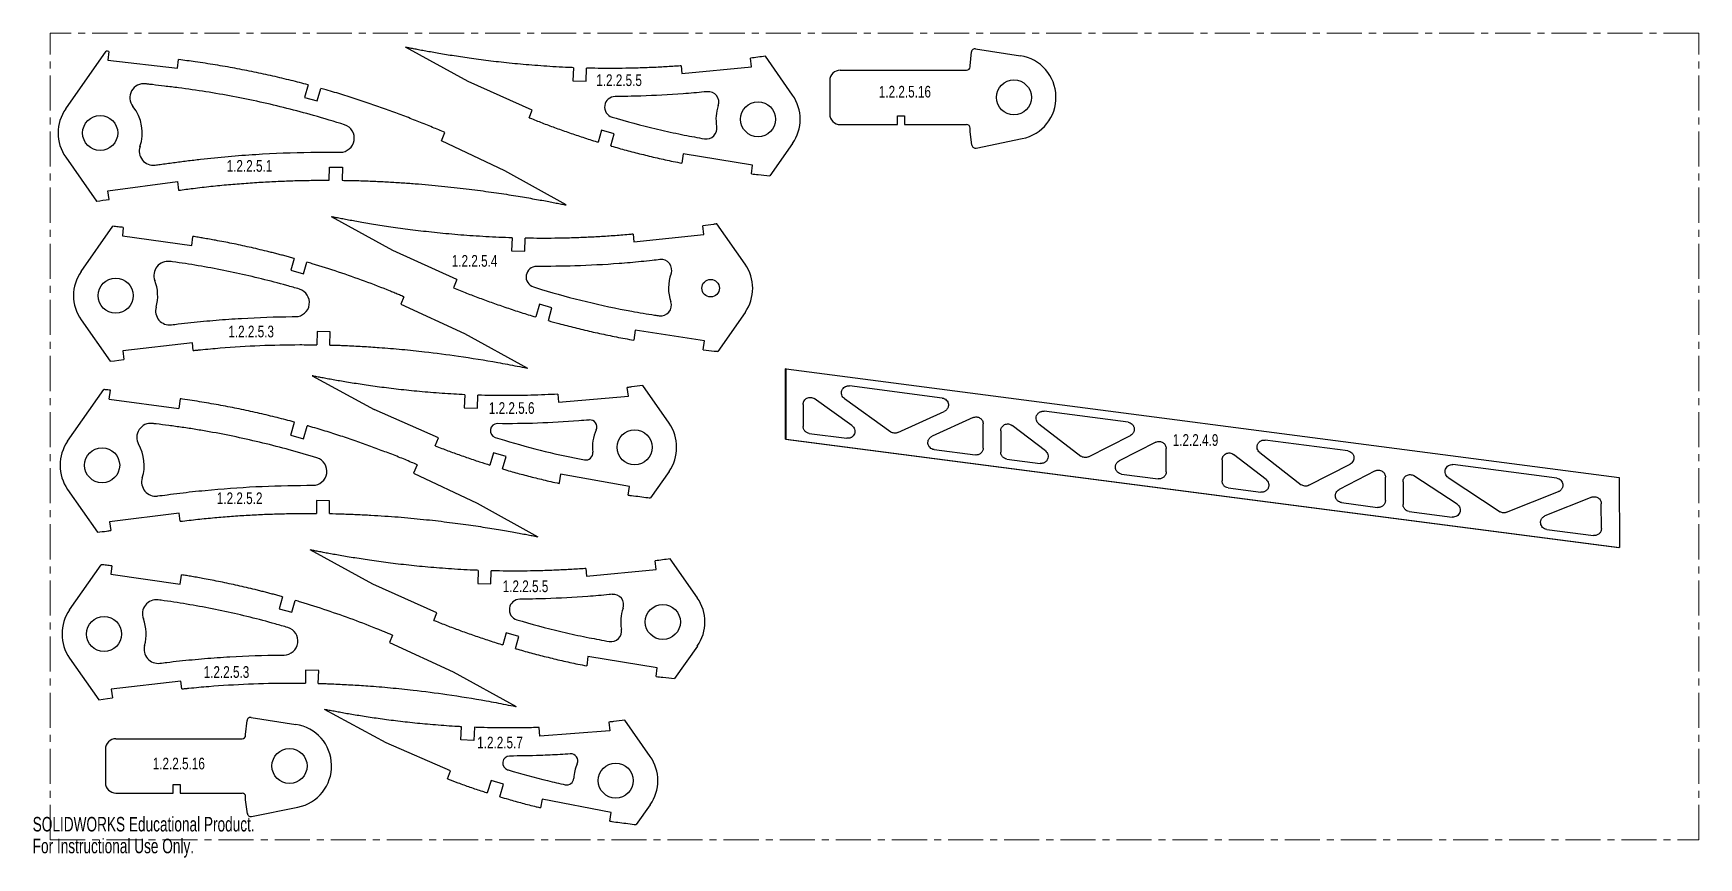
# Model space of a CAD drawing. Header units: inches. Extents: x 0 to 23.8, y 0 to 11.8.
import ezdxf

# ---------------------------------------------------------------- set-up
doc = ezdxf.new("R2010")
doc.units = ezdxf.units.IN
doc.header["$MEASUREMENT"] = 0
doc.linetypes.add('CENTERX2', pattern=[0.8, 0.5, -0.1, 0.1, -0.1])
doc.layers.add('PART_NAMES', color=1, linetype='Continuous')
doc.styles.add('SLDTEXTSTYLE0', font='TXT', dxfattribs={"width": 0.75})
doc.styles.add('SLDTEXTSTYLE1', font='TXT', dxfattribs={"width": 0.7})

msp = doc.modelspace()

# ---------------------------------------------------------------- texts
at = {"color": 7, "linetype": 'Continuous', "char_height": 0.2076, "attachment_point": 1, "style": 'SLDTEXTSTYLE1'}
for s, insert in [('SOLIDWORKS Educational Product.', (0, 0.579)), ('For Instructional Use Only.', (0, 0.268))]:
    msp.add_mtext(s, dxfattribs=dict(at, insert=insert))
at = {"layer": 'PART_NAMES', "char_height": 0.1667, "attachment_point": 1, "style": 'SLDTEXTSTYLE0'}
for s, insert in [('1.2.2.5.5', (8.034, 11.165)), ('1.2.2.5.16', (12.062, 11.001)), ('1.2.2.5.1', (2.765, 9.943)), ('1.2.2.5.4', (5.974, 8.589)), ('1.2.2.5.3', (2.789, 7.582)), ('1.2.2.5.6', (6.503, 6.491)), ('1.2.2.4.9', (16.252, 6.035)), ('1.2.2.5.2', (2.625, 5.205)), ('1.2.2.5.5', (6.7, 3.95)), ('1.2.2.5.3', (2.437, 2.728)), ('1.2.2.5.7', (6.337, 1.722)), ('1.2.2.5.16', (1.711, 1.423))]:
    msp.add_mtext(s, dxfattribs=dict(at, insert=insert))

# ---------------------------------------------------------------- linework, layer by layer
at = {"color": 7, "linetype": 'CENTERX2', "lineweight": 18}
for p, q in [((0.25, 0.25), (0.25, 11.75)), ((23.75, 11.75), (0.25, 11.75)), ((23.75, 0.25), (23.75, 11.75)), ((0.25, 0.25), (23.75, 0.25))]:
    msp.add_line(p, q, dxfattribs=at)
at = {"color": 7, "linetype": 'Continuous', "lineweight": 25}
for p, q in [((0.471, 10.674), (1.047, 11.496)), ((1.086, 11.492), (1.072, 11.367)), ((6.208, 11.063), (5.315, 11.551)), ((10.248, 11.274), (10.233, 11.396)), ((10.833, 10.869), (10.445, 11.424)), ((13.363, 11.287), (13.383, 11.484)), ((13.44, 11.528), (14.08, 11.429)), ((1.072, 11.367), (2.066, 11.251)), ((2.066, 11.251), (2.081, 11.375)), ((7.71, 11.26), (7.702, 11.074)), ((7.89, 11.067), (7.895, 11.254)), ((9.243, 11.286), (9.253, 11.179)), ((9.253, 11.179), (10.248, 11.274)), ((11.513, 11.224), (13.313, 11.224)), ((13.363, 11.274), (13.363, 11.287)), ((3.925, 11.015), (3.876, 10.834)), ((4.057, 10.786), (4.108, 10.965)), ((7.121, 10.655), (6.208, 11.063)), ((7.702, 11.074), (7.89, 11.067)), ((11.363, 11.074), (11.363, 10.599)), ((3.876, 10.834), (4.057, 10.786)), ((7.078, 10.547), (7.121, 10.655)), ((11.513, 10.449), (12.33, 10.449)), ((12.33, 10.574), (12.43, 10.574)), ((12.33, 10.449), (12.33, 10.574)), ((12.43, 10.574), (12.43, 10.449)), ((12.43, 10.449), (13.313, 10.449)), ((5.827, 10.219), (5.877, 10.334)), ((6.731, 9.791), (5.827, 10.219)), ((8.11, 10.37), (8.059, 10.199)), ((8.29, 10.317), (8.11, 10.37)), ((8.24, 10.145), (8.29, 10.317)), ((13.363, 10.351), (13.363, 10.399)), ((13.389, 10.156), (13.363, 10.351)), ((13.449, 10.114), (14.108, 10.248)), ((0.471, 9.985), (0.911, 9.357)), ((9.275, 10.033), (9.256, 9.899)), ((10.261, 9.869), (9.275, 10.033)), ((10.833, 10.181), (10.507, 9.716)), ((4.228, 9.656), (4.229, 9.843)), ((4.229, 9.843), (4.416, 9.841)), ((4.416, 9.841), (4.414, 9.654)), ((7.604, 9.303), (6.731, 9.791)), ((10.245, 9.747), (10.261, 9.869)), ((1.073, 9.505), (2.064, 9.636)), ((1.09, 9.381), (1.073, 9.505)), ((2.064, 9.636), (2.081, 9.512)), ((5.135, 8.654), (4.259, 9.135)), ((10.155, 8.46), (9.754, 9.034)), ((0.691, 8.354), (1.142, 8.999)), ((1.292, 8.982), (1.278, 8.863)), ((1.278, 8.863), (2.268, 8.724)), ((2.268, 8.724), (2.284, 8.847)), ((2.284, 8.847), (2.285, 8.854)), ((6.834, 8.834), (6.827, 8.65)), ((7.015, 8.644), (7.019, 8.829)), ((8.561, 8.886), (8.572, 8.779)), ((8.572, 8.779), (9.567, 8.883)), ((9.567, 8.883), (9.551, 9.007)), ((6.045, 8.241), (5.135, 8.654)), ((6.827, 8.65), (7.015, 8.644)), ((3.726, 8.541), (3.678, 8.371)), ((3.678, 8.371), (3.859, 8.321)), ((3.859, 8.321), (3.908, 8.489)), ((6.045, 8.241), (5.997, 8.122)), ((5.293, 7.993), (5.25, 7.89)), ((5.25, 7.89), (6.158, 7.472)), ((7.223, 7.887), (7.171, 7.709)), ((7.403, 7.836), (7.223, 7.887)), ((7.352, 7.656), (7.403, 7.836)), ((0.691, 7.666), (1.105, 7.075)), ((7.171, 7.709), (7.17, 7.706)), ((7.352, 7.656), (7.351, 7.654)), ((10.155, 7.771), (9.765, 7.215)), ((4.054, 7.497), (4.051, 7.31)), ((4.241, 7.492), (4.054, 7.497)), ((4.236, 7.306), (4.241, 7.492)), ((6.158, 7.472), (7.056, 6.976)), ((8.588, 7.519), (8.569, 7.376)), ((9.576, 7.367), (8.588, 7.519)), ((9.56, 7.239), (9.576, 7.367)), ((2.278, 7.336), (1.284, 7.222)), ((1.284, 7.222), (1.3, 7.101)), ((2.29, 7.228), (2.278, 7.336)), ((10.74, 6.966), (10.733, 6.966)), ((10.733, 5.966), (10.733, 6.966)), ((10.74, 6.966), (22.618, 5.419)), ((10.74, 5.966), (10.74, 6.966)), ((0.498, 5.936), (1.013, 6.671)), ((1.092, 6.532), (1.107, 6.661)), ((3.984, 6.866), (4.869, 6.386)), ((8.492, 6.578), (8.477, 6.701)), ((9.072, 6.192), (8.696, 6.73)), ((12.967, 6.55), (11.642, 6.722)), ((1.092, 6.532), (2.083, 6.403)), ((2.101, 6.54), (2.083, 6.403)), ((6.16, 6.598), (6.152, 6.413)), ((6.152, 6.413), (6.339, 6.404)), ((6.339, 6.404), (6.345, 6.591)), ((7.486, 6.605), (7.496, 6.491)), ((7.496, 6.491), (8.492, 6.578)), ((10.983, 6.46), (10.983, 6.146)), ((11.679, 6.157), (11.141, 6.542)), ((11.571, 6.542), (12.234, 6.068)), ((3.681, 6.02), (3.732, 6.206)), ((5.784, 5.984), (4.869, 6.386)), ((12.333, 6.059), (12.996, 6.36)), ((13.409, 6.272), (12.821, 6.006)), ((13.55, 5.838), (13.55, 6.181)), ((14.344, 6.182), (14.943, 5.723)), ((15.616, 6.205), (14.417, 6.361)), ((3.681, 6.02), (3.862, 5.971)), ((3.862, 5.971), (3.913, 6.15)), ((3.915, 6.155), (3.913, 6.15)), ((5.739, 5.869), (5.784, 5.984)), ((10.74, 5.966), (10.733, 5.966)), ((10.733, 5.966), (22.612, 4.418)), ((10.74, 5.966), (22.619, 4.419)), ((11.07, 6.047), (11.608, 5.977)), ((13.8, 6.081), (13.8, 5.779)), ((14.436, 5.797), (13.961, 6.161)), ((15.049, 5.713), (15.648, 6.016)), ((18.748, 5.797), (17.568, 5.95)), ((6.571, 5.77), (6.519, 5.594)), ((6.751, 5.717), (6.571, 5.77)), ((6.699, 5.54), (6.751, 5.717)), ((12.849, 5.815), (13.437, 5.739)), ((16.013, 5.921), (15.489, 5.656)), ((16.159, 5.498), (16.159, 5.831)), ((17.583, 5.387), (17.117, 5.747)), ((17.494, 5.772), (18.084, 5.315)), ((5.483, 5.599), (5.431, 5.477)), ((5.431, 5.477), (6.337, 5.053)), ((7.523, 5.467), (7.506, 5.343)), ((8.507, 5.29), (7.523, 5.467)), ((9.072, 5.504), (8.808, 5.127)), ((13.887, 5.68), (14.362, 5.618)), ((15.522, 5.467), (16.046, 5.399)), ((16.956, 5.668), (16.956, 5.368)), ((18.191, 5.306), (18.781, 5.608)), ((19.139, 5.511), (18.625, 5.247)), ((21.727, 5.408), (20.247, 5.601)), ((0.498, 5.248), (0.926, 4.637)), ((7.506, 5.343), (7.504, 5.334)), ((8.49, 5.166), (8.507, 5.29)), ((17.043, 5.269), (17.509, 5.209)), ((19.285, 5.091), (19.285, 5.422)), ((19.535, 5.358), (19.535, 5.033)), ((20.305, 5.036), (19.69, 5.442)), ((20.179, 5.419), (20.92, 4.93)), ((22.618, 5.419), (22.619, 4.419)), ((4.046, 5.091), (4.044, 4.905)), ((4.233, 5.087), (4.046, 5.091)), ((4.23, 4.903), (4.233, 5.087)), ((6.337, 5.053), (7.202, 4.573)), ((18.657, 5.059), (19.172, 4.992)), ((21.012, 4.921), (21.752, 5.216)), ((22.225, 5.136), (21.559, 4.87)), ((22.363, 4.691), (22.362, 5.044)), ((2.088, 4.909), (1.096, 4.787)), ((1.096, 4.787), (1.112, 4.663)), ((2.102, 4.793), (2.088, 4.909)), ((19.622, 4.934), (20.237, 4.853)), ((1.112, 4.663), (1.112, 4.662)), ((21.584, 4.678), (22.25, 4.591)), ((4.85, 3.897), (3.956, 4.385)), ((22.619, 4.419), (22.612, 4.418)), ((0.527, 3.53), (0.978, 4.174)), ((1.128, 4.158), (1.114, 4.039)), ((1.114, 4.039), (2.104, 3.899)), ((6.352, 4.094), (6.344, 3.908)), ((6.532, 3.901), (6.536, 4.088)), ((7.885, 4.12), (7.895, 4.012)), ((7.895, 4.012), (8.89, 4.108)), ((8.89, 4.108), (8.875, 4.23)), ((9.475, 3.703), (9.086, 4.258)), ((2.104, 3.899), (2.12, 4.023)), ((2.12, 4.023), (2.121, 4.03)), ((5.763, 3.489), (4.85, 3.897)), ((6.344, 3.908), (6.532, 3.901)), ((3.562, 3.717), (3.515, 3.547)), ((3.695, 3.497), (3.744, 3.664)), ((3.515, 3.547), (3.695, 3.497)), ((5.72, 3.381), (5.763, 3.489)), ((5.129, 3.169), (5.086, 3.066)), ((6.751, 3.203), (6.701, 3.033)), ((6.931, 3.151), (6.751, 3.203)), ((6.881, 2.979), (6.931, 3.151)), ((5.086, 3.066), (5.994, 2.647)), ((7.916, 2.867), (7.898, 2.733)), ((8.902, 2.703), (7.916, 2.867)), ((9.475, 3.015), (9.149, 2.55)), ((0.527, 2.842), (0.941, 2.25)), ((3.89, 2.673), (3.887, 2.486)), ((4.077, 2.668), (3.89, 2.673)), ((4.072, 2.482), (4.077, 2.668)), ((5.994, 2.647), (6.892, 2.152)), ((8.886, 2.581), (8.902, 2.703)), ((2.114, 2.512), (1.12, 2.398)), ((1.12, 2.398), (1.136, 2.276)), ((2.126, 2.404), (2.114, 2.512)), ((3.036, 1.756), (3.056, 1.952)), ((3.113, 1.997), (3.752, 1.898)), ((5.039, 1.636), (4.159, 2.11)), ((8.214, 1.931), (8.229, 1.807)), ((8.804, 1.442), (8.441, 1.96)), ((1.186, 1.693), (2.986, 1.693)), ((3.036, 1.743), (3.036, 1.756)), ((6.102, 1.678), (6.112, 1.864)), ((6.289, 1.669), (6.102, 1.678)), ((6.296, 1.856), (6.289, 1.669)), ((7.232, 1.73), (7.222, 1.855)), ((8.229, 1.807), (7.232, 1.73)), ((1.036, 1.543), (1.036, 1.068)), ((5.957, 1.238), (5.039, 1.636)), ((5.912, 1.121), (5.957, 1.238)), ((2.002, 1.043), (2.102, 1.043)), ((2.002, 0.918), (2.002, 1.043)), ((2.102, 1.043), (2.102, 0.918)), ((6.534, 1.1), (6.481, 0.922)), ((6.714, 1.046), (6.534, 1.1)), ((6.66, 0.866), (6.714, 1.046)), ((1.186, 0.918), (2.002, 0.918)), ((2.102, 0.918), (2.986, 0.918)), ((3.036, 0.82), (3.036, 0.868)), ((3.062, 0.625), (3.036, 0.82)), ((3.121, 0.583), (3.78, 0.717)), ((7.265, 0.831), (7.241, 0.708)), ((8.247, 0.642), (7.265, 0.831)), ((8.804, 0.753), (8.605, 0.469)), ((8.229, 0.518), (8.247, 0.642))]:
    msp.add_line(p, q, dxfattribs=at)
at = {"color": 7, "linetype": 'Continuous', "lineweight": 25, "flags": 128}
for points in [[(1.105, 7.075), (1.167, 7.083), (1.23, 7.091), (1.3, 7.101)], [(0.941, 2.25), (1.003, 2.259), (1.066, 2.267), (1.136, 2.276)]]:
    msp.add_lwpolyline(points, dxfattribs=at)
at = {"color": 7, "linetype": 'Continuous', "lineweight": 25}
for centre, radius in [((13.988, 10.836), 0.25), ((10.341, 10.525), 0.25), ((0.962, 10.329), 0.25), ((1.182, 8.01), 0.25), ((9.664, 8.116), 0.125), ((8.58, 5.848), 0.25), ((0.99, 5.592), 0.25), ((8.983, 3.359), 0.25), ((1.018, 3.186), 0.25), ((3.661, 1.305), 0.25), ((8.312, 1.097), 0.25)]:
    msp.add_circle(centre, radius, dxfattribs=at)
for centre, radius, start, end in [((13.433, 11.479), 0.05, 81.223, 174.2191), ((13.988, 10.836), 0.6, 281.5137, 81.223), ((11.513, 11.074), 0.15, 90, 180), ((13.313, 11.274), 0.05, 270, 0), ((1.585, 10.832), 0.2, 83.2024, 218.8928), ((0.962, 10.329), 0.6, 341.0617, 38.8928), ((8.303, 10.699), 0.15, 90.2417, 253.3739), ((9.632, 10.768), 0.15, 341.074, 95.7276), ((10.341, 10.525), 0.6, 161.074, 190.0617), ((10.341, 10.525), 0.6, 325, 35), ((0.962, 10.329), 0.6, 145, 215), ((11.513, 10.599), 0.15, 180, 270), ((13.313, 10.399), 0.05, 0, 90), ((4.385, 10.255), 0.2, 269.3156, 72.2253), ((9.603, 10.394), 0.15, 260.2091, 10.0617), ((1.719, 10.07), 0.2, 161.0617, 277.4988), ((13.439, 10.163), 0.05, 187.6621, 281.5137), ((1.182, 8.01), 0.6, 145, 215), ((1.928, 8.299), 0.2, 82.4441, 201.1767), ((7.184, 8.277), 0.15, 89.6467, 252.6353), ((8.96, 8.375), 0.15, 339.7653, 96.6994), ((9.664, 8.116), 0.6, 159.7653, 199.0486), ((9.664, 8.116), 0.6, 325, 35), ((1.182, 8.01), 0.6, 344.1771, 21.1767), ((3.745, 7.911), 0.2, 270.3734, 73.5368), ((1.952, 7.792), 0.2, 164.1771, 277.3104), ((8.955, 7.871), 0.15, 261.5786, 19.0486), ((1.684, 5.989), 0.2, 82.8651, 209.7648), ((6.624, 6.085), 0.1, 89.4504, 252.3914), ((7.943, 6.138), 0.1, 335.5875, 95.1132), ((8.58, 5.848), 0.6, 325, 35), ((0.99, 5.592), 0.6, 145, 215), ((8.58, 5.848), 0.6, 155.5875, 186.6745), ((0.99, 5.592), 0.6, 342.5603, 29.7648), ((7.885, 5.767), 0.1, 259.277, 6.6745), ((3.994, 5.506), 0.2, 269.813, 72.8424), ((1.753, 5.352), 0.2, 162.5603, 277.5844), ((1.764, 3.475), 0.2, 82.4441, 201.1767), ((6.945, 3.533), 0.15, 90.2417, 253.3739), ((8.274, 3.602), 0.15, 341.074, 95.7276), ((8.983, 3.359), 0.6, 325, 35), ((1.018, 3.186), 0.6, 145, 215), ((1.018, 3.186), 0.6, 344.1771, 21.1767), ((8.983, 3.359), 0.6, 161.074, 190.0617), ((3.581, 3.087), 0.2, 270.3734, 73.5368), ((8.245, 3.228), 0.15, 260.2091, 10.0617), ((1.788, 2.968), 0.2, 164.1771, 277.3104), ((3.105, 1.947), 0.05, 81.223, 174.2191), ((1.186, 1.543), 0.15, 90, 180), ((2.986, 1.743), 0.05, 270, 0), ((3.661, 1.305), 0.6, 281.5137, 81.223), ((6.799, 1.347), 0.1, 90.0872, 253.1839), ((7.671, 1.378), 0.1, 336.3935, 93.9913), ((8.312, 1.097), 0.6, 325, 35), ((8.312, 1.097), 0.6, 156.3935, 176.8242), ((1.186, 1.068), 0.15, 180, 270), ((7.613, 1.136), 0.1, 257.8556, 356.8242), ((2.986, 0.868), 0.05, 0, 90), ((3.111, 0.632), 0.05, 187.6621, 281.5137)]:
    msp.add_arc(centre, radius, start, end, dxfattribs=at)
msp.add_open_spline([(1.086, 11.492), (1.073, 11.493), (1.06, 11.494), (1.047, 11.496)], degree=3, dxfattribs=at)
for points, knots in [([(7.71, 11.26), (7.687, 11.26), (7.604, 11.264), (7.462, 11.271), (7.288, 11.282), (7.118, 11.295), (6.954, 11.309), (6.796, 11.324), (6.644, 11.341), (6.499, 11.358), (6.359, 11.376), (6.227, 11.394), (6.101, 11.413), (5.983, 11.431), (5.872, 11.449), (5.768, 11.466), (5.672, 11.483), (5.584, 11.499), (5.504, 11.514), (5.431, 11.528), (5.369, 11.54), (5.331, 11.548), (5.315, 11.551)], [0.8463618, 0.8463618, 0.8463618, 0.8463618, 0.8504814, 0.8612077, 0.8716393, 0.8817634, 0.8915636, 0.9010274, 0.910139, 0.918884, 0.9272493, 0.9352211, 0.9427847, 0.9499282, 0.9566385, 0.9629042, 0.9687123, 0.9740545, 0.9789184, 0.9832972, 0.9871802, 0.990218, 0.990218, 0.990218, 0.990218]), ([(10.445, 11.424), (10.409, 11.419), (10.338, 11.41), (10.268, 11.4), (10.233, 11.396)], [0.68293558, 0.68293558, 0.68293558, 0.68293558, 0.68942286, 0.6956241, 0.6956241, 0.6956241, 0.6956241]), ([(3.925, 11.015), (3.845, 11.037), (3.678, 11.08), (3.422, 11.141), (3.155, 11.199), (2.881, 11.252), (2.602, 11.301), (2.335, 11.342), (2.16, 11.365), (2.081, 11.375)], [0.20878077, 0.20878077, 0.20878077, 0.20878077, 0.22101159, 0.23416183, 0.24758745, 0.26127682, 0.27522271, 0.28941414, 0.30114104, 0.30114104, 0.30114104, 0.30114104]), ([(9.243, 11.286), (9.239, 11.286), (9.164, 11.28), (9.021, 11.271), (8.813, 11.261), (8.608, 11.254), (8.407, 11.25), (8.209, 11.249), (8.039, 11.25), (7.935, 11.253), (7.895, 11.254)], [0.75498288, 0.75498288, 0.75498288, 0.75498288, 0.75572556, 0.76831995, 0.78072434, 0.79292653, 0.80491604, 0.81667908, 0.82820352, 0.83534457, 0.83534457, 0.83534457, 0.83534457]), ([(4.447, 10.445), (4.3, 10.492), (3.901, 10.612), (3.37, 10.746), (2.856, 10.851), (2.467, 10.919), (2.146, 10.964), (1.888, 10.996), (1.748, 11.013), (1.658, 11.024), (1.625, 11.028), (1.609, 11.03)], [0.1757976, 0.1757976, 0.1757976, 0.1757976, 0.1991774, 0.2390129, 0.2589306, 0.2788483, 0.2987661, 0.3087249, 0.3172228, 0.3197125, 0.3222022, 0.3222022, 0.3222022, 0.3222022]), ([(5.877, 10.334), (5.818, 10.359), (5.695, 10.412), (5.504, 10.49), (5.303, 10.568), (5.094, 10.647), (4.877, 10.724), (4.653, 10.799), (4.421, 10.873), (4.239, 10.928), (4.133, 10.958), (4.108, 10.965)], [0.10708622, 0.10708622, 0.10708622, 0.10708622, 0.11656157, 0.12681428, 0.1374283, 0.14839362, 0.15969976, 0.17133813, 0.1832977, 0.1955696, 0.19944107, 0.19944107, 0.19944107, 0.19944107]), ([(9.617, 10.918), (9.603, 10.916), (9.488, 10.905), (9.172, 10.878), (8.748, 10.855), (8.425, 10.85), (8.303, 10.849)], [0.73500663, 0.73500663, 0.73500663, 0.73500663, 0.73748376, 0.75498484, 0.78998701, 0.81114215, 0.81114215, 0.81114215, 0.81114215]), ([(7.078, 10.547), (7.089, 10.542), (7.157, 10.515), (7.286, 10.464), (7.465, 10.397), (7.652, 10.331), (7.845, 10.266), (7.981, 10.222), (8.054, 10.2), (8.059, 10.199)], [0.12475852, 0.12475852, 0.12475852, 0.12475852, 0.12681428, 0.1374283, 0.14839362, 0.15969976, 0.17133813, 0.1832977, 0.18429409, 0.18429409, 0.18429409, 0.18429409]), ([(8.26, 10.556), (8.285, 10.548), (8.519, 10.479), (8.861, 10.39), (9.278, 10.301), (9.481, 10.263), (9.577, 10.246)], [0.1894762, 0.1894762, 0.1894762, 0.1894762, 0.19400546, 0.23280655, 0.2522071, 0.26957322, 0.26957322, 0.26957322, 0.26957322]), ([(1.745, 9.871), (1.769, 9.875), (1.856, 9.886), (2.005, 9.906), (2.197, 9.932), (2.46, 9.963), (2.786, 9.996), (3.31, 10.036), (3.842, 10.056), (4.244, 10.056), (4.383, 10.055)], [0.6916158, 0.6916158, 0.6916158, 0.6916158, 0.6952761, 0.7051059, 0.7149357, 0.7247655, 0.7444251, 0.7640847, 0.8034039, 0.8242477, 0.8242477, 0.8242477, 0.8242477]), ([(8.24, 10.145), (8.243, 10.144), (8.316, 10.123), (8.462, 10.082), (8.68, 10.026), (8.903, 9.972), (9.096, 9.93), (9.215, 9.907), (9.256, 9.899)], [0.1950579, 0.1950579, 0.1950579, 0.1950579, 0.1955696, 0.20814356, 0.22101159, 0.23416183, 0.24758745, 0.25485658, 0.25485658, 0.25485658, 0.25485658]), ([(10.245, 9.747), (10.277, 9.743), (10.365, 9.733), (10.452, 9.722), (10.507, 9.716)], [0.31202274, 0.31202274, 0.31202274, 0.31202274, 0.31768923, 0.32713491, 0.32713491, 0.32713491, 0.32713491]), ([(2.081, 9.512), (2.15, 9.522), (2.303, 9.542), (2.54, 9.569), (2.791, 9.594), (3.04, 9.614), (3.285, 9.63), (3.527, 9.642), (3.765, 9.651), (3.999, 9.655), (4.152, 9.656), (4.228, 9.656)], [0.7062639, 0.7062639, 0.7062639, 0.7062639, 0.7169076, 0.7300093, 0.7429521, 0.7557256, 0.76832, 0.7807243, 0.7929265, 0.804916, 0.8165612, 0.8165612, 0.8165612, 0.8165612]), ([(4.414, 9.654), (4.428, 9.654), (4.515, 9.653), (4.674, 9.649), (4.889, 9.641), (5.098, 9.63), (5.301, 9.618), (5.498, 9.603), (5.689, 9.586), (5.872, 9.568), (6.049, 9.549), (6.219, 9.529), (6.381, 9.508), (6.535, 9.487), (6.681, 9.466), (6.819, 9.444), (6.948, 9.423), (7.068, 9.403), (7.18, 9.383), (7.283, 9.365), (7.376, 9.347), (7.46, 9.331), (7.534, 9.317), (7.581, 9.307), (7.603, 9.303), (7.604, 9.303)], [0.8260517, 0.8260517, 0.8260517, 0.8260517, 0.8282035, 0.8394749, 0.8504814, 0.8612077, 0.8716393, 0.8817634, 0.8915636, 0.9010274, 0.910139, 0.918884, 0.9272493, 0.9352211, 0.9427847, 0.9499282, 0.9566385, 0.9629042, 0.9687123, 0.9740545, 0.9789184, 0.9832972, 0.9871802, 0.9905607, 0.9906337, 0.9906337, 0.9906337, 0.9906337]), ([(0.911, 9.357), (0.912, 9.357), (0.972, 9.365), (1.031, 9.373), (1.09, 9.381)], [0.645831036, 0.645831036, 0.645831036, 0.645831036, 0.646006524, 0.655059839, 0.655059839, 0.655059839, 0.655059839]), ([(6.834, 8.834), (6.771, 8.836), (6.647, 8.84), (6.462, 8.85), (6.28, 8.861), (6.103, 8.874), (5.932, 8.889), (5.768, 8.905), (5.61, 8.922), (5.458, 8.94), (5.313, 8.959), (5.175, 8.978), (5.044, 8.997), (4.921, 9.016), (4.805, 9.035), (4.697, 9.053), (4.597, 9.071), (4.505, 9.087), (4.422, 9.103), (4.346, 9.117), (4.293, 9.128), (4.265, 9.133), (4.259, 9.135)], [0.8398126, 0.8398126, 0.8398126, 0.8398126, 0.8504814, 0.8612077, 0.8716393, 0.8817634, 0.8915636, 0.9010274, 0.910139, 0.918884, 0.9272493, 0.9352211, 0.9427847, 0.9499282, 0.9566385, 0.9629042, 0.9687123, 0.9740545, 0.9789184, 0.9832972, 0.9871802, 0.9882063, 0.9882063, 0.9882063, 0.9882063]), ([(9.754, 9.034), (9.737, 9.031), (9.669, 9.022), (9.602, 9.013), (9.551, 9.007)], [0.67218606, 0.67218606, 0.67218606, 0.67218606, 0.67509819, 0.68387327, 0.68387327, 0.68387327, 0.68387327]), ([(1.292, 8.982), (1.267, 8.985), (1.217, 8.99), (1.167, 8.996), (1.142, 8.999)], [0, 0, 0, 0, 0.5009113, 1, 1, 1, 1]), ([(3.726, 8.541), (3.704, 8.547), (3.661, 8.559), (3.596, 8.576), (3.53, 8.594), (3.465, 8.611), (3.4, 8.627), (3.274, 8.658), (3.088, 8.702), (2.884, 8.746), (2.723, 8.777), (2.617, 8.797), (2.52, 8.815), (2.437, 8.829), (2.359, 8.842), (2.31, 8.85), (2.285, 8.854)], [0, 0, 0, 0, 0.045764, 0.091517, 0.137258, 0.182991, 0.228716, 0.274433, 0.446189, 0.618069, 0.698392, 0.778435, 0.838334, 0.898709, 0.949717, 1, 1, 1, 1]), ([(8.561, 8.886), (8.549, 8.885), (8.463, 8.877), (8.304, 8.864), (8.084, 8.85), (7.868, 8.839), (7.655, 8.831), (7.445, 8.827), (7.239, 8.826), (7.098, 8.828), (7.025, 8.829), (7.019, 8.829)], [0.74090761, 0.74090761, 0.74090761, 0.74090761, 0.74295213, 0.75572556, 0.76831995, 0.78072434, 0.79292653, 0.80491604, 0.81667908, 0.82820352, 0.8292279, 0.8292279, 0.8292279, 0.8292279]), ([(3.802, 8.103), (3.742, 8.121), (3.444, 8.206), (3.024, 8.31), (2.542, 8.406), (2.237, 8.458), (2.043, 8.486), (1.968, 8.496), (1.955, 8.497)], [0.1914068, 0.1914068, 0.1914068, 0.1914068, 0.2016705, 0.2420046, 0.2621717, 0.2823387, 0.2924222, 0.2946077, 0.2946077, 0.2946077, 0.2946077]), ([(5.293, 7.993), (5.272, 8.002), (5.229, 8.02), (5.165, 8.047), (5, 8.114), (4.733, 8.217), (4.361, 8.348), (4.098, 8.432), (3.947, 8.477), (3.921, 8.485), (3.908, 8.489)], [0, 0, 0, 0, 0.047056, 0.094095, 0.141118, 0.409971, 0.677639, 0.944364, 0.972185, 1, 1, 1, 1]), ([(8.943, 8.524), (8.905, 8.52), (8.816, 8.509), (8.622, 8.489), (8.254, 8.457), (7.758, 8.431), (7.366, 8.426), (7.185, 8.427)], [0.72165258, 0.72165258, 0.72165258, 0.72165258, 0.727899, 0.73667645, 0.75423135, 0.78934116, 0.81955946, 0.81955946, 0.81955946, 0.81955946]), ([(5.997, 8.122), (6.03, 8.108), (6.122, 8.07), (6.278, 8.01), (6.465, 7.94), (6.659, 7.871), (6.86, 7.803), (7.031, 7.748), (7.135, 7.717), (7.17, 7.706)], [0.12093959, 0.12093959, 0.12093959, 0.12093959, 0.12681428, 0.1374283, 0.14839362, 0.15969976, 0.17133813, 0.1832977, 0.18928863, 0.18928863, 0.18928863, 0.18928863]), ([(7.139, 8.134), (7.178, 8.122), (7.427, 8.045), (7.892, 7.919), (8.43, 7.805), (8.78, 7.746), (8.91, 7.726), (8.933, 7.722)], [0.1806813, 0.1806813, 0.1806813, 0.1806813, 0.1875341, 0.2250409, 0.2625477, 0.2813011, 0.2851971, 0.2851971, 0.2851971, 0.2851971]), ([(1.977, 7.594), (2.01, 7.598), (2.103, 7.61), (2.316, 7.634), (2.615, 7.662), (3.095, 7.696), (3.473, 7.709), (3.73, 7.711), (3.746, 7.711)], [0.71427141, 0.71427141, 0.71427141, 0.71427141, 0.71959625, 0.72926535, 0.74860354, 0.76794172, 0.8066181, 0.80929811, 0.80929811, 0.80929811, 0.80929811]), ([(7.351, 7.654), (7.401, 7.64), (7.526, 7.605), (7.729, 7.553), (7.962, 7.497), (8.201, 7.445), (8.404, 7.405), (8.527, 7.383), (8.569, 7.376)], [0.19964846, 0.19964846, 0.19964846, 0.19964846, 0.20814356, 0.22101159, 0.23416183, 0.24758745, 0.26127682, 0.26820984, 0.26820984, 0.26820984, 0.26820984]), ([(2.29, 7.228), (2.307, 7.23), (2.34, 7.233), (2.421, 7.241), (2.532, 7.252), (2.815, 7.276), (3.24, 7.303), (3.659, 7.312), (3.929, 7.311), (4.011, 7.31), (4.051, 7.31)], [0, 0, 0, 0, 0.028534, 0.057524, 0.138247, 0.218353, 0.539676, 0.861635, 0.9308, 1, 1, 1, 1]), ([(4.236, 7.306), (4.261, 7.305), (4.309, 7.304), (4.383, 7.302), (4.512, 7.297), (4.698, 7.287), (4.968, 7.27), (5.264, 7.245), (5.641, 7.206), (6.096, 7.147), (6.49, 7.083), (6.769, 7.032), (6.908, 7.005), (7.004, 6.986), (7.053, 6.976), (7.056, 6.976)], [0, 0, 0, 0, 0.025709, 0.051428, 0.077159, 0.162683, 0.248304, 0.362399, 0.476495, 0.647634, 0.847295, 0.897212, 0.947129, 0.997047, 1, 1, 1, 1]), ([(9.56, 7.239), (9.612, 7.232), (9.681, 7.224), (9.749, 7.217), (9.765, 7.215)], [0.32312483, 0.32312483, 0.32312483, 0.32312483, 0.33178411, 0.33448194, 0.33448194, 0.33448194, 0.33448194]), ([(1.107, 6.661), (1.082, 6.664), (1.051, 6.667), (1.019, 6.671), (1.013, 6.671)], [0.342200224, 0.342200224, 0.342200224, 0.342200224, 0.346039677, 0.347000218, 0.347000218, 0.347000218, 0.347000218]), ([(6.16, 6.598), (6.108, 6.601), (6, 6.606), (5.837, 6.616), (5.674, 6.628), (5.517, 6.642), (5.365, 6.657), (5.219, 6.673), (5.08, 6.689), (4.946, 6.707), (4.819, 6.724), (4.698, 6.742), (4.584, 6.759), (4.478, 6.777), (4.378, 6.793), (4.286, 6.809), (4.201, 6.825), (4.124, 6.839), (4.055, 6.853), (4.009, 6.861), (3.987, 6.866), (3.984, 6.866)], [0.8514614, 0.8514614, 0.8514614, 0.8514614, 0.8612077, 0.8716393, 0.8817634, 0.8915636, 0.9010274, 0.910139, 0.918884, 0.9272493, 0.9352211, 0.9427847, 0.9499282, 0.9566385, 0.9629042, 0.9687123, 0.9740545, 0.9789184, 0.9832972, 0.9871802, 0.9876016, 0.9876016, 0.9876016, 0.9876016]), ([(8.696, 6.73), (8.643, 6.723), (8.57, 6.713), (8.497, 6.703), (8.477, 6.701)], [0.69369045, 0.69369045, 0.69369045, 0.69369045, 0.70358182, 0.7073689, 0.7073689, 0.7073689, 0.7073689]), ([(11.571, 6.542), (11.562, 6.548), (11.554, 6.556), (11.541, 6.574), (11.536, 6.584), (11.53, 6.606), (11.529, 6.616), (11.53, 6.639), (11.532, 6.65), (11.54, 6.67), (11.546, 6.68), (11.56, 6.697), (11.569, 6.704), (11.583, 6.712), (11.588, 6.715), (11.598, 6.719), (11.603, 6.72), (11.614, 6.722), (11.62, 6.723), (11.631, 6.723), (11.636, 6.723), (11.642, 6.722)], [0, 0, 0, 0, 0.125, 0.125, 0.25, 0.25, 0.375, 0.375, 0.5, 0.5, 0.625, 0.625, 0.75, 0.75, 0.8125, 0.8125, 0.875, 0.875, 0.9375, 0.9375, 1, 1, 1, 1]), ([(3.732, 6.206), (3.721, 6.209), (3.629, 6.234), (3.453, 6.28), (3.202, 6.34), (2.944, 6.396), (2.68, 6.447), (2.41, 6.494), (2.217, 6.524), (2.113, 6.539), (2.101, 6.54)], [0.20642537, 0.20642537, 0.20642537, 0.20642537, 0.20814356, 0.22101159, 0.23416183, 0.24758745, 0.26127682, 0.27522271, 0.28941414, 0.29120714, 0.29120714, 0.29120714, 0.29120714]), ([(7.486, 6.605), (7.424, 6.602), (7.297, 6.596), (7.105, 6.589), (6.911, 6.585), (6.722, 6.584), (6.536, 6.586), (6.411, 6.589), (6.348, 6.591), (6.345, 6.591)], [0.7691563, 0.7691563, 0.7691563, 0.7691563, 0.78072434, 0.79292653, 0.80491604, 0.81667908, 0.82820352, 0.8394749, 0.83998973, 0.83998973, 0.83998973, 0.83998973]), ([(10.983, 6.46), (10.983, 6.469), (10.984, 6.478), (10.988, 6.492), (10.99, 6.496), (10.993, 6.504), (10.995, 6.508), (11.002, 6.52), (11.008, 6.527), (11.022, 6.54), (11.029, 6.545), (11.045, 6.553), (11.054, 6.556), (11.072, 6.56), (11.081, 6.561), (11.108, 6.559), (11.126, 6.552), (11.141, 6.542)], [0, 0, 0, 0, 0.125, 0.125, 0.1875, 0.1875, 0.25, 0.25, 0.375, 0.375, 0.5, 0.5, 0.625, 0.625, 0.75, 0.75, 1, 1, 1, 1]), ([(12.967, 6.55), (12.978, 6.548), (12.988, 6.545), (13.008, 6.536), (13.017, 6.53), (13.032, 6.514), (13.039, 6.506), (13.046, 6.491), (13.048, 6.486), (13.051, 6.476), (13.053, 6.471), (13.054, 6.46), (13.054, 6.455), (13.054, 6.444), (13.054, 6.439), (13.052, 6.428), (13.051, 6.423), (13.047, 6.413), (13.045, 6.408), (13.04, 6.398), (13.037, 6.394), (13.03, 6.385), (13.027, 6.381), (13.019, 6.374), (13.014, 6.37), (13.005, 6.364), (13.001, 6.362), (12.996, 6.36)], [0, 0, 0, 0, 0.125, 0.125, 0.25, 0.25, 0.375, 0.375, 0.4375, 0.4375, 0.5, 0.5, 0.5625, 0.5625, 0.625, 0.625, 0.6875, 0.6875, 0.75, 0.75, 0.8125, 0.8125, 0.875, 0.875, 0.9375, 0.9375, 1, 1, 1, 1]), ([(4.053, 5.697), (3.922, 5.737), (3.541, 5.848), (3.028, 5.972), (2.582, 6.059), (2.325, 6.103), (2.133, 6.132), (1.946, 6.158), (1.803, 6.176), (1.725, 6.185), (1.709, 6.187)], [0.183155, 0.183155, 0.183155, 0.183155, 0.2047307, 0.2456769, 0.2661499, 0.2763865, 0.286623, 0.2968595, 0.3062347, 0.3087938, 0.3087938, 0.3087938, 0.3087938]), ([(7.934, 6.237), (7.884, 6.233), (7.639, 6.212), (7.202, 6.188), (6.816, 6.183), (6.625, 6.185)], [0.74350673, 0.74350673, 0.74350673, 0.74350673, 0.75257801, 0.78792401, 0.82234799, 0.82234799, 0.82234799, 0.82234799]), ([(13.409, 6.272), (13.416, 6.276), (13.424, 6.278), (13.441, 6.281), (13.449, 6.282), (13.466, 6.28), (13.474, 6.279), (13.49, 6.274), (13.497, 6.27), (13.511, 6.261), (13.518, 6.256), (13.529, 6.243), (13.534, 6.236), (13.542, 6.222), (13.545, 6.214), (13.549, 6.198), (13.55, 6.19), (13.55, 6.181)], [0, 0, 0, 0, 0.125, 0.125, 0.25, 0.25, 0.375, 0.375, 0.5, 0.5, 0.625, 0.625, 0.75, 0.75, 0.875, 0.875, 1, 1, 1, 1]), ([(13.8, 6.081), (13.8, 6.091), (13.801, 6.1), (13.805, 6.113), (13.807, 6.118), (13.81, 6.126), (13.813, 6.13), (13.82, 6.142), (13.826, 6.149), (13.84, 6.161), (13.847, 6.167), (13.864, 6.175), (13.873, 6.178), (13.891, 6.181), (13.9, 6.182), (13.919, 6.18), (13.928, 6.178), (13.945, 6.171), (13.953, 6.166), (13.961, 6.161)], [0, 0, 0, 0, 0.125, 0.125, 0.1875, 0.1875, 0.25, 0.25, 0.375, 0.375, 0.5, 0.5, 0.625, 0.625, 0.75, 0.75, 0.875, 0.875, 1, 1, 1, 1]), ([(14.344, 6.182), (14.335, 6.189), (14.328, 6.197), (14.315, 6.215), (14.311, 6.225), (14.305, 6.246), (14.304, 6.257), (14.305, 6.279), (14.308, 6.29), (14.314, 6.305), (14.317, 6.31), (14.322, 6.319), (14.326, 6.323), (14.333, 6.332), (14.337, 6.335), (14.345, 6.342), (14.35, 6.345), (14.359, 6.351), (14.364, 6.353), (14.374, 6.357), (14.379, 6.359), (14.39, 6.361), (14.396, 6.361), (14.407, 6.362), (14.412, 6.362), (14.417, 6.361)], [0, 0, 0, 0, 0.125, 0.125, 0.25, 0.25, 0.375, 0.375, 0.5, 0.5, 0.5625, 0.5625, 0.625, 0.625, 0.6875, 0.6875, 0.75, 0.75, 0.8125, 0.8125, 0.875, 0.875, 0.9375, 0.9375, 1, 1, 1, 1]), ([(15.616, 6.205), (15.627, 6.203), (15.637, 6.2), (15.656, 6.191), (15.665, 6.185), (15.676, 6.174), (15.68, 6.17), (15.686, 6.161), (15.689, 6.157), (15.694, 6.148), (15.696, 6.143), (15.7, 6.133), (15.701, 6.128), (15.703, 6.117), (15.703, 6.112), (15.703, 6.101), (15.703, 6.096), (15.701, 6.085), (15.7, 6.08), (15.697, 6.07), (15.695, 6.065), (15.69, 6.056), (15.687, 6.051), (15.681, 6.043), (15.678, 6.039), (15.667, 6.027), (15.658, 6.021), (15.648, 6.016)], [0, 0, 0, 0, 0.125, 0.125, 0.25, 0.25, 0.3125, 0.3125, 0.375, 0.375, 0.4375, 0.4375, 0.5, 0.5, 0.5625, 0.5625, 0.625, 0.625, 0.6875, 0.6875, 0.75, 0.75, 0.8125, 0.8125, 0.875, 0.875, 1, 1, 1, 1]), ([(5.483, 5.599), (5.455, 5.611), (5.366, 5.648), (5.213, 5.711), (5.018, 5.787), (4.817, 5.862), (4.607, 5.937), (4.391, 6.01), (4.167, 6.081), (4.007, 6.129), (3.922, 6.153), (3.915, 6.155)], [0.11205677, 0.11205677, 0.11205677, 0.11205677, 0.11656157, 0.12681428, 0.1374283, 0.14839362, 0.15969976, 0.17133813, 0.1832977, 0.1955696, 0.1967726, 0.1967726, 0.1967726, 0.1967726]), ([(6.594, 5.99), (6.637, 5.976), (6.873, 5.903), (7.295, 5.787), (7.678, 5.704), (7.867, 5.669)], [0.17777503, 0.17777503, 0.17777503, 0.17777503, 0.18614788, 0.22337746, 0.2588304, 0.2588304, 0.2588304, 0.2588304]), ([(11.07, 6.047), (11.058, 6.049), (11.047, 6.052), (11.031, 6.061), (11.026, 6.064), (11.016, 6.071), (11.012, 6.076), (11.004, 6.085), (11, 6.089), (10.994, 6.1), (10.992, 6.105), (10.987, 6.116), (10.986, 6.122), (10.984, 6.134), (10.983, 6.14), (10.983, 6.146)], [0, 0, 0, 0, 0.25, 0.25, 0.375, 0.375, 0.5, 0.5, 0.625, 0.625, 0.75, 0.75, 0.875, 0.875, 1, 1, 1, 1]), ([(11.679, 6.157), (11.688, 6.151), (11.696, 6.143), (11.709, 6.125), (11.713, 6.115), (11.72, 6.094), (11.721, 6.083), (11.72, 6.061), (11.718, 6.05), (11.71, 6.029), (11.704, 6.02), (11.69, 6.003), (11.681, 5.996), (11.667, 5.987), (11.662, 5.985), (11.652, 5.981), (11.646, 5.979), (11.635, 5.977), (11.63, 5.976), (11.619, 5.976), (11.613, 5.976), (11.608, 5.977)], [0, 0, 0, 0, 0.125, 0.125, 0.25, 0.25, 0.375, 0.375, 0.5, 0.5, 0.625, 0.625, 0.75, 0.75, 0.8125, 0.8125, 0.875, 0.875, 0.9375, 0.9375, 1, 1, 1, 1]), ([(12.333, 6.059), (12.325, 6.055), (12.317, 6.053), (12.299, 6.05), (12.291, 6.049), (12.273, 6.051), (12.265, 6.053), (12.248, 6.059), (12.241, 6.063), (12.234, 6.068)], [0, 0, 0, 0, 0.25, 0.25, 0.5, 0.5, 0.75, 0.75, 1, 1, 1, 1]), ([(12.849, 5.815), (12.838, 5.817), (12.828, 5.82), (12.809, 5.829), (12.8, 5.836), (12.784, 5.851), (12.778, 5.859), (12.771, 5.874), (12.769, 5.879), (12.765, 5.889), (12.764, 5.894), (12.762, 5.905), (12.762, 5.91), (12.762, 5.921), (12.763, 5.926), (12.765, 5.937), (12.766, 5.942), (12.77, 5.953), (12.772, 5.957), (12.777, 5.967), (12.78, 5.971), (12.786, 5.98), (12.79, 5.984), (12.798, 5.991), (12.802, 5.995), (12.811, 6.001), (12.816, 6.003), (12.821, 6.006)], [0, 0, 0, 0, 0.125, 0.125, 0.25, 0.25, 0.375, 0.375, 0.4375, 0.4375, 0.5, 0.5, 0.5625, 0.5625, 0.625, 0.625, 0.6875, 0.6875, 0.75, 0.75, 0.8125, 0.8125, 0.875, 0.875, 0.9375, 0.9375, 1, 1, 1, 1]), ([(17.494, 5.772), (17.485, 5.779), (17.478, 5.787), (17.465, 5.805), (17.461, 5.815), (17.455, 5.836), (17.454, 5.847), (17.455, 5.863), (17.456, 5.869), (17.459, 5.879), (17.46, 5.884), (17.465, 5.895), (17.467, 5.899), (17.473, 5.909), (17.476, 5.913), (17.483, 5.921), (17.487, 5.925), (17.496, 5.932), (17.5, 5.935), (17.509, 5.94), (17.514, 5.943), (17.525, 5.947), (17.53, 5.948), (17.54, 5.95), (17.546, 5.951), (17.557, 5.951), (17.562, 5.951), (17.568, 5.95)], [0, 0, 0, 0, 0.125, 0.125, 0.25, 0.25, 0.375, 0.375, 0.4375, 0.4375, 0.5, 0.5, 0.5625, 0.5625, 0.625, 0.625, 0.6875, 0.6875, 0.75, 0.75, 0.8125, 0.8125, 0.875, 0.875, 0.9375, 0.9375, 1, 1, 1, 1]), ([(5.739, 5.869), (5.771, 5.857), (5.859, 5.822), (6.008, 5.767), (6.187, 5.703), (6.358, 5.646), (6.469, 5.61), (6.519, 5.594)], [0.13141067, 0.13141067, 0.13141067, 0.13141067, 0.1374283, 0.14839362, 0.15969976, 0.17133813, 0.18062298, 0.18062298, 0.18062298, 0.18062298]), ([(13.55, 5.838), (13.55, 5.831), (13.549, 5.824), (13.546, 5.81), (13.544, 5.803), (13.538, 5.79), (13.535, 5.784), (13.526, 5.773), (13.521, 5.767), (13.511, 5.758), (13.505, 5.754), (13.492, 5.747), (13.486, 5.744), (13.472, 5.74), (13.465, 5.739), (13.451, 5.738), (13.444, 5.738), (13.437, 5.739)], [0, 0, 0, 0, 0.125, 0.125, 0.25, 0.25, 0.375, 0.375, 0.5, 0.5, 0.625, 0.625, 0.75, 0.75, 0.875, 0.875, 1, 1, 1, 1]), ([(13.887, 5.68), (13.875, 5.682), (13.864, 5.685), (13.848, 5.694), (13.843, 5.697), (13.833, 5.705), (13.829, 5.709), (13.821, 5.718), (13.817, 5.723), (13.811, 5.733), (13.809, 5.738), (13.804, 5.75), (13.803, 5.755), (13.801, 5.767), (13.8, 5.773), (13.8, 5.779)], [0, 0, 0, 0, 0.25, 0.25, 0.375, 0.375, 0.5, 0.5, 0.625, 0.625, 0.75, 0.75, 0.875, 0.875, 1, 1, 1, 1]), ([(14.436, 5.797), (14.444, 5.79), (14.452, 5.782), (14.464, 5.764), (14.469, 5.754), (14.474, 5.733), (14.475, 5.722), (14.474, 5.7), (14.471, 5.69), (14.465, 5.674), (14.463, 5.67), (14.457, 5.66), (14.454, 5.656), (14.447, 5.648), (14.443, 5.644), (14.434, 5.637), (14.43, 5.634), (14.42, 5.628), (14.415, 5.626), (14.405, 5.622), (14.4, 5.621), (14.389, 5.618), (14.384, 5.618), (14.373, 5.617), (14.367, 5.618), (14.362, 5.618)], [0, 0, 0, 0, 0.125, 0.125, 0.25, 0.25, 0.375, 0.375, 0.5, 0.5, 0.5625, 0.5625, 0.625, 0.625, 0.6875, 0.6875, 0.75, 0.75, 0.8125, 0.8125, 0.875, 0.875, 0.9375, 0.9375, 1, 1, 1, 1]), ([(15.049, 5.713), (15.041, 5.709), (15.032, 5.706), (15.018, 5.703), (15.013, 5.703), (15.004, 5.702), (14.999, 5.703), (14.985, 5.704), (14.976, 5.706), (14.959, 5.713), (14.951, 5.717), (14.943, 5.723)], [0, 0, 0, 0, 0.25, 0.25, 0.375, 0.375, 0.5, 0.5, 0.75, 0.75, 1, 1, 1, 1]), ([(16.013, 5.921), (16.021, 5.924), (16.029, 5.927), (16.046, 5.931), (16.054, 5.932), (16.071, 5.931), (16.08, 5.929), (16.096, 5.924), (16.104, 5.921), (16.118, 5.912), (16.125, 5.907), (16.137, 5.894), (16.142, 5.887), (16.15, 5.873), (16.153, 5.865), (16.157, 5.848), (16.159, 5.84), (16.159, 5.831)], [0, 0, 0, 0, 0.125, 0.125, 0.25, 0.25, 0.375, 0.375, 0.5, 0.5, 0.625, 0.625, 0.75, 0.75, 0.875, 0.875, 1, 1, 1, 1]), ([(16.956, 5.668), (16.956, 5.678), (16.957, 5.687), (16.961, 5.7), (16.963, 5.705), (16.966, 5.713), (16.969, 5.717), (16.976, 5.729), (16.982, 5.736), (16.996, 5.749), (17.004, 5.754), (17.02, 5.762), (17.029, 5.765), (17.047, 5.768), (17.057, 5.769), (17.075, 5.767), (17.084, 5.765), (17.102, 5.758), (17.11, 5.753), (17.117, 5.747)], [0, 0, 0, 0, 0.125, 0.125, 0.1875, 0.1875, 0.25, 0.25, 0.375, 0.375, 0.5, 0.5, 0.625, 0.625, 0.75, 0.75, 0.875, 0.875, 1, 1, 1, 1]), ([(18.748, 5.797), (18.759, 5.795), (18.769, 5.792), (18.788, 5.783), (18.797, 5.777), (18.808, 5.766), (18.812, 5.762), (18.818, 5.754), (18.821, 5.749), (18.826, 5.74), (18.828, 5.735), (18.832, 5.725), (18.833, 5.72), (18.835, 5.709), (18.835, 5.704), (18.835, 5.693), (18.835, 5.688), (18.833, 5.678), (18.832, 5.673), (18.829, 5.662), (18.827, 5.658), (18.82, 5.643), (18.814, 5.635), (18.799, 5.62), (18.79, 5.613), (18.781, 5.608)], [0, 0, 0, 0, 0.125, 0.125, 0.25, 0.25, 0.3125, 0.3125, 0.375, 0.375, 0.4375, 0.4375, 0.5, 0.5, 0.5625, 0.5625, 0.625, 0.625, 0.6875, 0.6875, 0.75, 0.75, 0.875, 0.875, 1, 1, 1, 1]), ([(6.699, 5.54), (6.719, 5.534), (6.807, 5.508), (6.964, 5.464), (7.173, 5.41), (7.354, 5.367), (7.465, 5.342), (7.504, 5.334)], [0.19181194, 0.19181194, 0.19181194, 0.19181194, 0.1955696, 0.20814356, 0.22101159, 0.23416183, 0.24132791, 0.24132791, 0.24132791, 0.24132791]), ([(15.522, 5.467), (15.511, 5.469), (15.501, 5.472), (15.482, 5.481), (15.473, 5.487), (15.462, 5.498), (15.458, 5.502), (15.452, 5.511), (15.449, 5.515), (15.444, 5.524), (15.442, 5.529), (15.438, 5.539), (15.437, 5.544), (15.435, 5.555), (15.435, 5.56), (15.435, 5.571), (15.435, 5.576), (15.436, 5.587), (15.438, 5.592), (15.441, 5.602), (15.443, 5.607), (15.448, 5.616), (15.45, 5.621), (15.457, 5.629), (15.46, 5.633), (15.471, 5.645), (15.48, 5.651), (15.489, 5.656)], [0, 0, 0, 0, 0.125, 0.125, 0.25, 0.25, 0.3125, 0.3125, 0.375, 0.375, 0.4375, 0.4375, 0.5, 0.5, 0.5625, 0.5625, 0.625, 0.625, 0.6875, 0.6875, 0.75, 0.75, 0.8125, 0.8125, 0.875, 0.875, 1, 1, 1, 1]), ([(16.159, 5.498), (16.159, 5.491), (16.158, 5.484), (16.155, 5.47), (16.153, 5.464), (16.147, 5.451), (16.143, 5.445), (16.135, 5.433), (16.13, 5.428), (16.119, 5.419), (16.113, 5.414), (16.101, 5.408), (16.094, 5.405), (16.081, 5.401), (16.074, 5.399), (16.06, 5.398), (16.053, 5.398), (16.046, 5.399)], [0, 0, 0, 0, 0.125, 0.125, 0.25, 0.25, 0.375, 0.375, 0.5, 0.5, 0.625, 0.625, 0.75, 0.75, 0.875, 0.875, 1, 1, 1, 1]), ([(19.139, 5.511), (19.147, 5.515), (19.155, 5.518), (19.172, 5.522), (19.18, 5.523), (19.197, 5.522), (19.206, 5.521), (19.222, 5.516), (19.23, 5.512), (19.245, 5.503), (19.251, 5.498), (19.263, 5.486), (19.268, 5.479), (19.276, 5.464), (19.28, 5.456), (19.284, 5.439), (19.285, 5.431), (19.285, 5.422)], [0, 0, 0, 0, 0.125, 0.125, 0.25, 0.25, 0.375, 0.375, 0.5, 0.5, 0.625, 0.625, 0.75, 0.75, 0.875, 0.875, 1, 1, 1, 1]), ([(20.179, 5.419), (20.17, 5.425), (20.162, 5.432), (20.148, 5.45), (20.143, 5.46), (20.136, 5.482), (20.134, 5.493), (20.135, 5.515), (20.137, 5.526), (20.145, 5.547), (20.15, 5.557), (20.165, 5.575), (20.173, 5.582), (20.192, 5.593), (20.203, 5.598), (20.225, 5.602), (20.236, 5.603), (20.247, 5.601)], [0, 0, 0, 0, 0.125, 0.125, 0.25, 0.25, 0.375, 0.375, 0.5, 0.5, 0.625, 0.625, 0.75, 0.75, 0.875, 0.875, 1, 1, 1, 1]), ([(1.779, 5.154), (1.825, 5.16), (1.929, 5.174), (2.098, 5.196), (2.278, 5.216), (2.638, 5.253), (3.182, 5.293), (3.694, 5.306), (3.965, 5.306), (3.994, 5.306)], [0.7022277, 0.7022277, 0.7022277, 0.7022277, 0.7096654, 0.719031, 0.7283966, 0.7377623, 0.7752248, 0.8126873, 0.8171856, 0.8171856, 0.8171856, 0.8171856]), ([(17.043, 5.269), (17.031, 5.271), (17.02, 5.275), (17.004, 5.283), (16.999, 5.286), (16.989, 5.294), (16.985, 5.298), (16.977, 5.307), (16.973, 5.312), (16.967, 5.322), (16.964, 5.328), (16.96, 5.339), (16.959, 5.345), (16.956, 5.356), (16.956, 5.362), (16.956, 5.368)], [0, 0, 0, 0, 0.25, 0.25, 0.375, 0.375, 0.5, 0.5, 0.625, 0.625, 0.75, 0.75, 0.875, 0.875, 1, 1, 1, 1]), ([(17.583, 5.387), (17.592, 5.38), (17.599, 5.372), (17.611, 5.354), (17.616, 5.344), (17.621, 5.323), (17.622, 5.312), (17.621, 5.296), (17.62, 5.29), (17.618, 5.28), (17.616, 5.275), (17.612, 5.265), (17.609, 5.26), (17.604, 5.25), (17.6, 5.246), (17.593, 5.238), (17.589, 5.234), (17.581, 5.227), (17.576, 5.224), (17.567, 5.219), (17.562, 5.216), (17.552, 5.212), (17.547, 5.211), (17.536, 5.209), (17.531, 5.208), (17.52, 5.208), (17.514, 5.208), (17.509, 5.209)], [0, 0, 0, 0, 0.125, 0.125, 0.25, 0.25, 0.375, 0.375, 0.4375, 0.4375, 0.5, 0.5, 0.5625, 0.5625, 0.625, 0.625, 0.6875, 0.6875, 0.75, 0.75, 0.8125, 0.8125, 0.875, 0.875, 0.9375, 0.9375, 1, 1, 1, 1]), ([(18.191, 5.306), (18.182, 5.301), (18.173, 5.298), (18.159, 5.295), (18.155, 5.295), (18.145, 5.294), (18.141, 5.295), (18.127, 5.296), (18.117, 5.298), (18.1, 5.305), (18.091, 5.31), (18.084, 5.315)], [0, 0, 0, 0, 0.25, 0.25, 0.375, 0.375, 0.5, 0.5, 0.75, 0.75, 1, 1, 1, 1]), ([(18.657, 5.059), (18.647, 5.061), (18.637, 5.064), (18.618, 5.073), (18.609, 5.079), (18.597, 5.09), (18.594, 5.094), (18.587, 5.102), (18.585, 5.107), (18.58, 5.116), (18.578, 5.121), (18.574, 5.131), (18.573, 5.136), (18.571, 5.146), (18.57, 5.152), (18.57, 5.162), (18.571, 5.167), (18.572, 5.178), (18.573, 5.183), (18.577, 5.193), (18.578, 5.198), (18.586, 5.212), (18.592, 5.221), (18.607, 5.236), (18.615, 5.242), (18.625, 5.247)], [0, 0, 0, 0, 0.125, 0.125, 0.25, 0.25, 0.3125, 0.3125, 0.375, 0.375, 0.4375, 0.4375, 0.5, 0.5, 0.5625, 0.5625, 0.625, 0.625, 0.6875, 0.6875, 0.75, 0.75, 0.875, 0.875, 1, 1, 1, 1]), ([(19.535, 5.358), (19.535, 5.367), (19.536, 5.376), (19.541, 5.394), (19.545, 5.402), (19.554, 5.417), (19.559, 5.425), (19.572, 5.437), (19.58, 5.442), (19.596, 5.451), (19.604, 5.454), (19.622, 5.458), (19.63, 5.459), (19.648, 5.458), (19.657, 5.456), (19.674, 5.451), (19.683, 5.447), (19.69, 5.442)], [0, 0, 0, 0, 0.125, 0.125, 0.25, 0.25, 0.375, 0.375, 0.5, 0.5, 0.625, 0.625, 0.75, 0.75, 0.875, 0.875, 1, 1, 1, 1]), ([(21.727, 5.408), (21.738, 5.407), (21.749, 5.404), (21.769, 5.394), (21.778, 5.388), (21.793, 5.372), (21.799, 5.363), (21.809, 5.343), (21.812, 5.333), (21.814, 5.316), (21.815, 5.311), (21.814, 5.3), (21.814, 5.294), (21.811, 5.284), (21.81, 5.278), (21.806, 5.268), (21.803, 5.263), (21.798, 5.254), (21.795, 5.249), (21.788, 5.241), (21.784, 5.237), (21.776, 5.23), (21.771, 5.227), (21.762, 5.221), (21.757, 5.218), (21.752, 5.216)], [0, 0, 0, 0, 0.125, 0.125, 0.25, 0.25, 0.375, 0.375, 0.5, 0.5, 0.5625, 0.5625, 0.625, 0.625, 0.6875, 0.6875, 0.75, 0.75, 0.8125, 0.8125, 0.875, 0.875, 0.9375, 0.9375, 1, 1, 1, 1]), ([(8.49, 5.166), (8.506, 5.164), (8.6, 5.153), (8.705, 5.139), (8.795, 5.128), (8.808, 5.127)], [0.30088952, 0.30088952, 0.30088952, 0.30088952, 0.3037712, 0.31768923, 0.31994822, 0.31994822, 0.31994822, 0.31994822]), ([(19.285, 5.091), (19.285, 5.084), (19.284, 5.077), (19.281, 5.063), (19.279, 5.056), (19.273, 5.044), (19.27, 5.037), (19.261, 5.026), (19.256, 5.021), (19.246, 5.012), (19.24, 5.007), (19.227, 5), (19.221, 4.998), (19.207, 4.994), (19.2, 4.992), (19.186, 4.991), (19.179, 4.991), (19.172, 4.992)], [0, 0, 0, 0, 0.125, 0.125, 0.25, 0.25, 0.375, 0.375, 0.5, 0.5, 0.625, 0.625, 0.75, 0.75, 0.875, 0.875, 1, 1, 1, 1]), ([(19.622, 4.934), (19.61, 4.935), (19.599, 4.939), (19.583, 4.947), (19.578, 4.951), (19.568, 4.958), (19.564, 4.962), (19.556, 4.971), (19.552, 4.976), (19.546, 4.986), (19.544, 4.992), (19.539, 5.003), (19.538, 5.009), (19.536, 5.021), (19.535, 5.027), (19.535, 5.033)], [0, 0, 0, 0, 0.25, 0.25, 0.375, 0.375, 0.5, 0.5, 0.625, 0.625, 0.75, 0.75, 0.875, 0.875, 1, 1, 1, 1]), ([(20.305, 5.036), (20.314, 5.03), (20.323, 5.022), (20.336, 5.004), (20.341, 4.994), (20.348, 4.973), (20.35, 4.962), (20.35, 4.939), (20.348, 4.928), (20.34, 4.907), (20.334, 4.898), (20.32, 4.88), (20.311, 4.873), (20.292, 4.861), (20.281, 4.857), (20.259, 4.852), (20.248, 4.852), (20.237, 4.853)], [0, 0, 0, 0, 0.125, 0.125, 0.25, 0.25, 0.375, 0.375, 0.5, 0.5, 0.625, 0.625, 0.75, 0.75, 0.875, 0.875, 1, 1, 1, 1]), ([(22.225, 5.136), (22.233, 5.14), (22.241, 5.142), (22.257, 5.144), (22.265, 5.144), (22.281, 5.142), (22.289, 5.14), (22.304, 5.135), (22.311, 5.131), (22.325, 5.122), (22.331, 5.117), (22.342, 5.105), (22.347, 5.098), (22.354, 5.084), (22.357, 5.076), (22.361, 5.06), (22.362, 5.052), (22.362, 5.044)], [0, 0, 0, 0, 0.125, 0.125, 0.25, 0.25, 0.375, 0.375, 0.5, 0.5, 0.625, 0.625, 0.75, 0.75, 0.875, 0.875, 1, 1, 1, 1]), ([(2.102, 4.793), (2.104, 4.793), (2.187, 4.803), (2.351, 4.822), (2.593, 4.846), (2.833, 4.866), (3.07, 4.881), (3.304, 4.893), (3.534, 4.901), (3.76, 4.905), (3.929, 4.906), (4.024, 4.906), (4.044, 4.905)], [0.7166998, 0.7166998, 0.7166998, 0.7166998, 0.7169076, 0.7300093, 0.7429521, 0.7557256, 0.76832, 0.7807243, 0.7929265, 0.804916, 0.8166791, 0.8199451, 0.8199451, 0.8199451, 0.8199451]), ([(4.23, 4.903), (4.291, 4.902), (4.421, 4.899), (4.618, 4.891), (4.82, 4.881), (5.016, 4.869), (5.207, 4.855), (5.391, 4.839), (5.568, 4.821), (5.739, 4.803), (5.902, 4.783), (6.059, 4.763), (6.208, 4.743), (6.349, 4.722), (6.482, 4.702), (6.606, 4.681), (6.723, 4.662), (6.831, 4.643), (6.93, 4.625), (7.02, 4.608), (7.101, 4.593), (7.16, 4.581), (7.193, 4.574), (7.202, 4.573)], [0.8297704, 0.8297704, 0.8297704, 0.8297704, 0.8394749, 0.8504814, 0.8612077, 0.8716393, 0.8817634, 0.8915636, 0.9010274, 0.910139, 0.918884, 0.9272493, 0.9352211, 0.9427847, 0.9499282, 0.9566385, 0.9629042, 0.9687123, 0.9740545, 0.9789184, 0.9832972, 0.9871802, 0.988581, 0.988581, 0.988581, 0.988581]), ([(21.012, 4.921), (21.004, 4.918), (20.997, 4.915), (20.981, 4.913), (20.973, 4.913), (20.957, 4.915), (20.949, 4.916), (20.934, 4.922), (20.927, 4.925), (20.92, 4.93)], [0, 0, 0, 0, 0.25, 0.25, 0.5, 0.5, 0.75, 0.75, 1, 1, 1, 1]), ([(21.584, 4.678), (21.573, 4.68), (21.562, 4.683), (21.542, 4.693), (21.533, 4.699), (21.518, 4.715), (21.512, 4.724), (21.502, 4.743), (21.499, 4.754), (21.497, 4.77), (21.496, 4.776), (21.497, 4.787), (21.497, 4.792), (21.5, 4.803), (21.501, 4.808), (21.505, 4.818), (21.507, 4.823), (21.513, 4.833), (21.516, 4.837), (21.523, 4.846), (21.527, 4.85), (21.535, 4.857), (21.54, 4.86), (21.549, 4.866), (21.554, 4.868), (21.559, 4.87)], [0, 0, 0, 0, 0.125, 0.125, 0.25, 0.25, 0.375, 0.375, 0.5, 0.5, 0.5625, 0.5625, 0.625, 0.625, 0.6875, 0.6875, 0.75, 0.75, 0.8125, 0.8125, 0.875, 0.875, 0.9375, 0.9375, 1, 1, 1, 1]), ([(0.926, 4.637), (0.969, 4.643), (1.031, 4.651), (1.093, 4.659), (1.112, 4.662)], [0.653752682, 0.653752682, 0.653752682, 0.653752682, 0.660620684, 0.663720743, 0.663720743, 0.663720743, 0.663720743]), ([(22.363, 4.691), (22.363, 4.684), (22.362, 4.677), (22.359, 4.663), (22.357, 4.656), (22.351, 4.643), (22.348, 4.637), (22.339, 4.625), (22.334, 4.62), (22.324, 4.611), (22.318, 4.607), (22.306, 4.6), (22.299, 4.597), (22.285, 4.593), (22.278, 4.591), (22.264, 4.59), (22.257, 4.59), (22.25, 4.591)], [0, 0, 0, 0, 0.125, 0.125, 0.25, 0.25, 0.375, 0.375, 0.5, 0.5, 0.625, 0.625, 0.75, 0.75, 0.875, 0.875, 1, 1, 1, 1]), ([(6.352, 4.094), (6.328, 4.094), (6.245, 4.098), (6.104, 4.105), (5.929, 4.116), (5.76, 4.129), (5.596, 4.143), (5.438, 4.158), (5.286, 4.175), (5.14, 4.192), (5.001, 4.21), (4.869, 4.228), (4.743, 4.247), (4.625, 4.265), (4.513, 4.283), (4.41, 4.3), (4.314, 4.317), (4.226, 4.333), (4.145, 4.348), (4.073, 4.362), (4.011, 4.374), (3.973, 4.382), (3.956, 4.385)], [0.8463618, 0.8463618, 0.8463618, 0.8463618, 0.8504814, 0.8612077, 0.8716393, 0.8817634, 0.8915636, 0.9010274, 0.910139, 0.918884, 0.9272493, 0.9352211, 0.9427847, 0.9499282, 0.9566385, 0.9629042, 0.9687123, 0.9740545, 0.9789184, 0.9832972, 0.9871802, 0.990218, 0.990218, 0.990218, 0.990218]), ([(1.128, 4.158), (1.103, 4.16), (1.053, 4.166), (1.003, 4.172), (0.978, 4.174)], [0, 0, 0, 0, 0.5009113, 1, 1, 1, 1]), ([(7.885, 4.12), (7.881, 4.12), (7.806, 4.114), (7.662, 4.105), (7.454, 4.095), (7.25, 4.088), (7.049, 4.084), (6.851, 4.083), (6.681, 4.084), (6.576, 4.087), (6.536, 4.088)], [0.75498288, 0.75498288, 0.75498288, 0.75498288, 0.75572556, 0.76831995, 0.78072434, 0.79292653, 0.80491604, 0.81667908, 0.82820352, 0.83534457, 0.83534457, 0.83534457, 0.83534457]), ([(9.086, 4.258), (9.05, 4.253), (8.98, 4.244), (8.909, 4.234), (8.875, 4.23)], [0.68293558, 0.68293558, 0.68293558, 0.68293558, 0.68942286, 0.6956241, 0.6956241, 0.6956241, 0.6956241]), ([(3.562, 3.717), (3.54, 3.723), (3.497, 3.735), (3.432, 3.752), (3.366, 3.77), (3.301, 3.786), (3.236, 3.803), (3.11, 3.834), (2.924, 3.878), (2.72, 3.921), (2.56, 3.953), (2.453, 3.973), (2.356, 3.991), (2.273, 4.005), (2.195, 4.018), (2.146, 4.026), (2.121, 4.03)], [0, 0, 0, 0, 0.045764, 0.091517, 0.137258, 0.182991, 0.228716, 0.274433, 0.446189, 0.618069, 0.698392, 0.778435, 0.838334, 0.898709, 0.949717, 1, 1, 1, 1]), ([(3.638, 3.279), (3.578, 3.296), (3.281, 3.382), (2.86, 3.486), (2.378, 3.582), (2.073, 3.633), (1.879, 3.661), (1.804, 3.671), (1.791, 3.673)], [0.1914068, 0.1914068, 0.1914068, 0.1914068, 0.2016705, 0.2420046, 0.2621717, 0.2823387, 0.2924222, 0.2946077, 0.2946077, 0.2946077, 0.2946077]), ([(5.129, 3.169), (5.108, 3.178), (5.066, 3.196), (5.001, 3.222), (4.836, 3.29), (4.569, 3.393), (4.197, 3.524), (3.934, 3.607), (3.783, 3.653), (3.757, 3.661), (3.744, 3.664)], [0, 0, 0, 0, 0.047056, 0.094095, 0.141118, 0.409971, 0.677639, 0.944364, 0.972185, 1, 1, 1, 1]), ([(8.259, 3.752), (8.244, 3.75), (8.13, 3.739), (7.814, 3.712), (7.39, 3.689), (7.066, 3.684), (6.944, 3.683)], [0.73500663, 0.73500663, 0.73500663, 0.73500663, 0.73748376, 0.75498484, 0.78998701, 0.81114215, 0.81114215, 0.81114215, 0.81114215]), ([(5.72, 3.381), (5.731, 3.376), (5.799, 3.349), (5.928, 3.298), (6.107, 3.231), (6.294, 3.165), (6.486, 3.1), (6.623, 3.056), (6.695, 3.034), (6.701, 3.033)], [0.12475852, 0.12475852, 0.12475852, 0.12475852, 0.12681428, 0.1374283, 0.14839362, 0.15969976, 0.17133813, 0.1832977, 0.18429409, 0.18429409, 0.18429409, 0.18429409]), ([(6.902, 3.39), (6.927, 3.382), (7.161, 3.313), (7.503, 3.224), (7.919, 3.135), (8.123, 3.097), (8.219, 3.08)], [0.1894762, 0.1894762, 0.1894762, 0.1894762, 0.19400546, 0.23280655, 0.2522071, 0.26957322, 0.26957322, 0.26957322, 0.26957322]), ([(1.814, 2.769), (1.846, 2.774), (1.939, 2.785), (2.152, 2.809), (2.451, 2.838), (2.931, 2.872), (3.309, 2.885), (3.566, 2.887), (3.583, 2.887)], [0.71427141, 0.71427141, 0.71427141, 0.71427141, 0.71959625, 0.72926535, 0.74860354, 0.76794172, 0.8066181, 0.80929811, 0.80929811, 0.80929811, 0.80929811]), ([(6.881, 2.979), (6.884, 2.978), (6.958, 2.957), (7.103, 2.916), (7.321, 2.86), (7.545, 2.806), (7.738, 2.764), (7.856, 2.741), (7.898, 2.733)], [0.1950579, 0.1950579, 0.1950579, 0.1950579, 0.1955696, 0.20814356, 0.22101159, 0.23416183, 0.24758745, 0.25485658, 0.25485658, 0.25485658, 0.25485658]), ([(2.126, 2.404), (2.143, 2.405), (2.176, 2.409), (2.257, 2.417), (2.368, 2.428), (2.651, 2.452), (3.076, 2.478), (3.495, 2.487), (3.765, 2.487), (3.847, 2.486), (3.887, 2.486)], [0, 0, 0, 0, 0.028534, 0.057524, 0.138247, 0.218353, 0.539676, 0.861635, 0.9308, 1, 1, 1, 1]), ([(4.072, 2.482), (4.097, 2.481), (4.146, 2.48), (4.219, 2.477), (4.348, 2.472), (4.535, 2.463), (4.804, 2.446), (5.1, 2.421), (5.477, 2.382), (5.932, 2.323), (6.326, 2.259), (6.605, 2.208), (6.744, 2.181), (6.84, 2.162), (6.889, 2.152), (6.892, 2.152)], [0, 0, 0, 0, 0.025709, 0.051428, 0.077159, 0.162683, 0.248304, 0.362399, 0.476495, 0.647634, 0.847295, 0.897212, 0.947129, 0.997047, 1, 1, 1, 1]), ([(8.886, 2.581), (8.919, 2.577), (9.007, 2.567), (9.094, 2.556), (9.149, 2.55)], [0.31202274, 0.31202274, 0.31202274, 0.31202274, 0.31768923, 0.32713491, 0.32713491, 0.32713491, 0.32713491]), ([(6.112, 1.864), (6.094, 1.865), (6.023, 1.869), (5.901, 1.877), (5.745, 1.889), (5.594, 1.902), (5.449, 1.916), (5.31, 1.931), (5.176, 1.947), (5.048, 1.963), (4.926, 1.98), (4.811, 1.997), (4.702, 2.014), (4.6, 2.03), (4.505, 2.046), (4.417, 2.062), (4.336, 2.077), (4.262, 2.09), (4.204, 2.101), (4.17, 2.108), (4.159, 2.11)], [0.8578172, 0.8578172, 0.8578172, 0.8578172, 0.8612077, 0.8716393, 0.8817634, 0.8915636, 0.9010274, 0.910139, 0.918884, 0.9272493, 0.9352211, 0.9427847, 0.9499282, 0.9566385, 0.9629042, 0.9687123, 0.9740545, 0.9789184, 0.9832972, 0.9855577, 0.9855577, 0.9855577, 0.9855577]), ([(8.441, 1.96), (8.388, 1.953), (8.312, 1.942), (8.236, 1.933), (8.214, 1.931)], [0.70642109, 0.70642109, 0.70642109, 0.70642109, 0.71690756, 0.72126216, 0.72126216, 0.72126216, 0.72126216]), ([(7.222, 1.855), (7.185, 1.853), (7.087, 1.85), (6.928, 1.847), (6.747, 1.846), (6.569, 1.848), (6.42, 1.852), (6.329, 1.855), (6.296, 1.856)], [0.78579465, 0.78579465, 0.78579465, 0.78579465, 0.79292653, 0.80491604, 0.81667908, 0.82820352, 0.8394749, 0.84583261, 0.84583261, 0.84583261, 0.84583261]), ([(7.664, 1.477), (7.616, 1.474), (7.473, 1.465), (7.184, 1.451), (6.944, 1.447), (6.798, 1.447)], [0.75890358, 0.75890358, 0.75890358, 0.75890358, 0.76803757, 0.78588084, 0.81331053, 0.81331053, 0.81331053, 0.81331053]), ([(6.77, 1.251), (6.773, 1.25), (6.962, 1.193), (7.236, 1.119), (7.508, 1.056), (7.592, 1.038)], [0.1872052, 0.1872052, 0.1872052, 0.1872052, 0.18790737, 0.22548885, 0.24214063, 0.24214063, 0.24214063, 0.24214063]), ([(5.912, 1.121), (5.962, 1.102), (6.069, 1.063), (6.235, 1.003), (6.375, 0.956), (6.457, 0.93), (6.481, 0.922)], [0.13842703, 0.13842703, 0.13842703, 0.13842703, 0.14839362, 0.15969976, 0.17133813, 0.17592377, 0.17592377, 0.17592377, 0.17592377]), ([(6.66, 0.866), (6.701, 0.854), (6.806, 0.823), (6.979, 0.775), (7.132, 0.735), (7.22, 0.714), (7.241, 0.708)], [0.18759173, 0.18759173, 0.18759173, 0.18759173, 0.1955696, 0.20814356, 0.22101159, 0.22508855, 0.22508855, 0.22508855, 0.22508855]), ([(8.229, 0.518), (8.238, 0.517), (8.323, 0.504), (8.449, 0.489), (8.565, 0.474), (8.605, 0.469)], [0.2877107, 0.2877107, 0.2877107, 0.2877107, 0.28941414, 0.3037712, 0.31128346, 0.31128346, 0.31128346, 0.31128346])]:
    msp.add_open_spline(points, degree=3, knots=knots, dxfattribs=at)

msp.set_redraw_order([(e.dxf.handle, doc.entitydb.next_handle()) for e in msp.query("TEXT MTEXT ATTDEF DIMENSION ARC_DIMENSION")])  # texts and dimensions are drawn at this point

doc.saveas('drawing.dxf')
